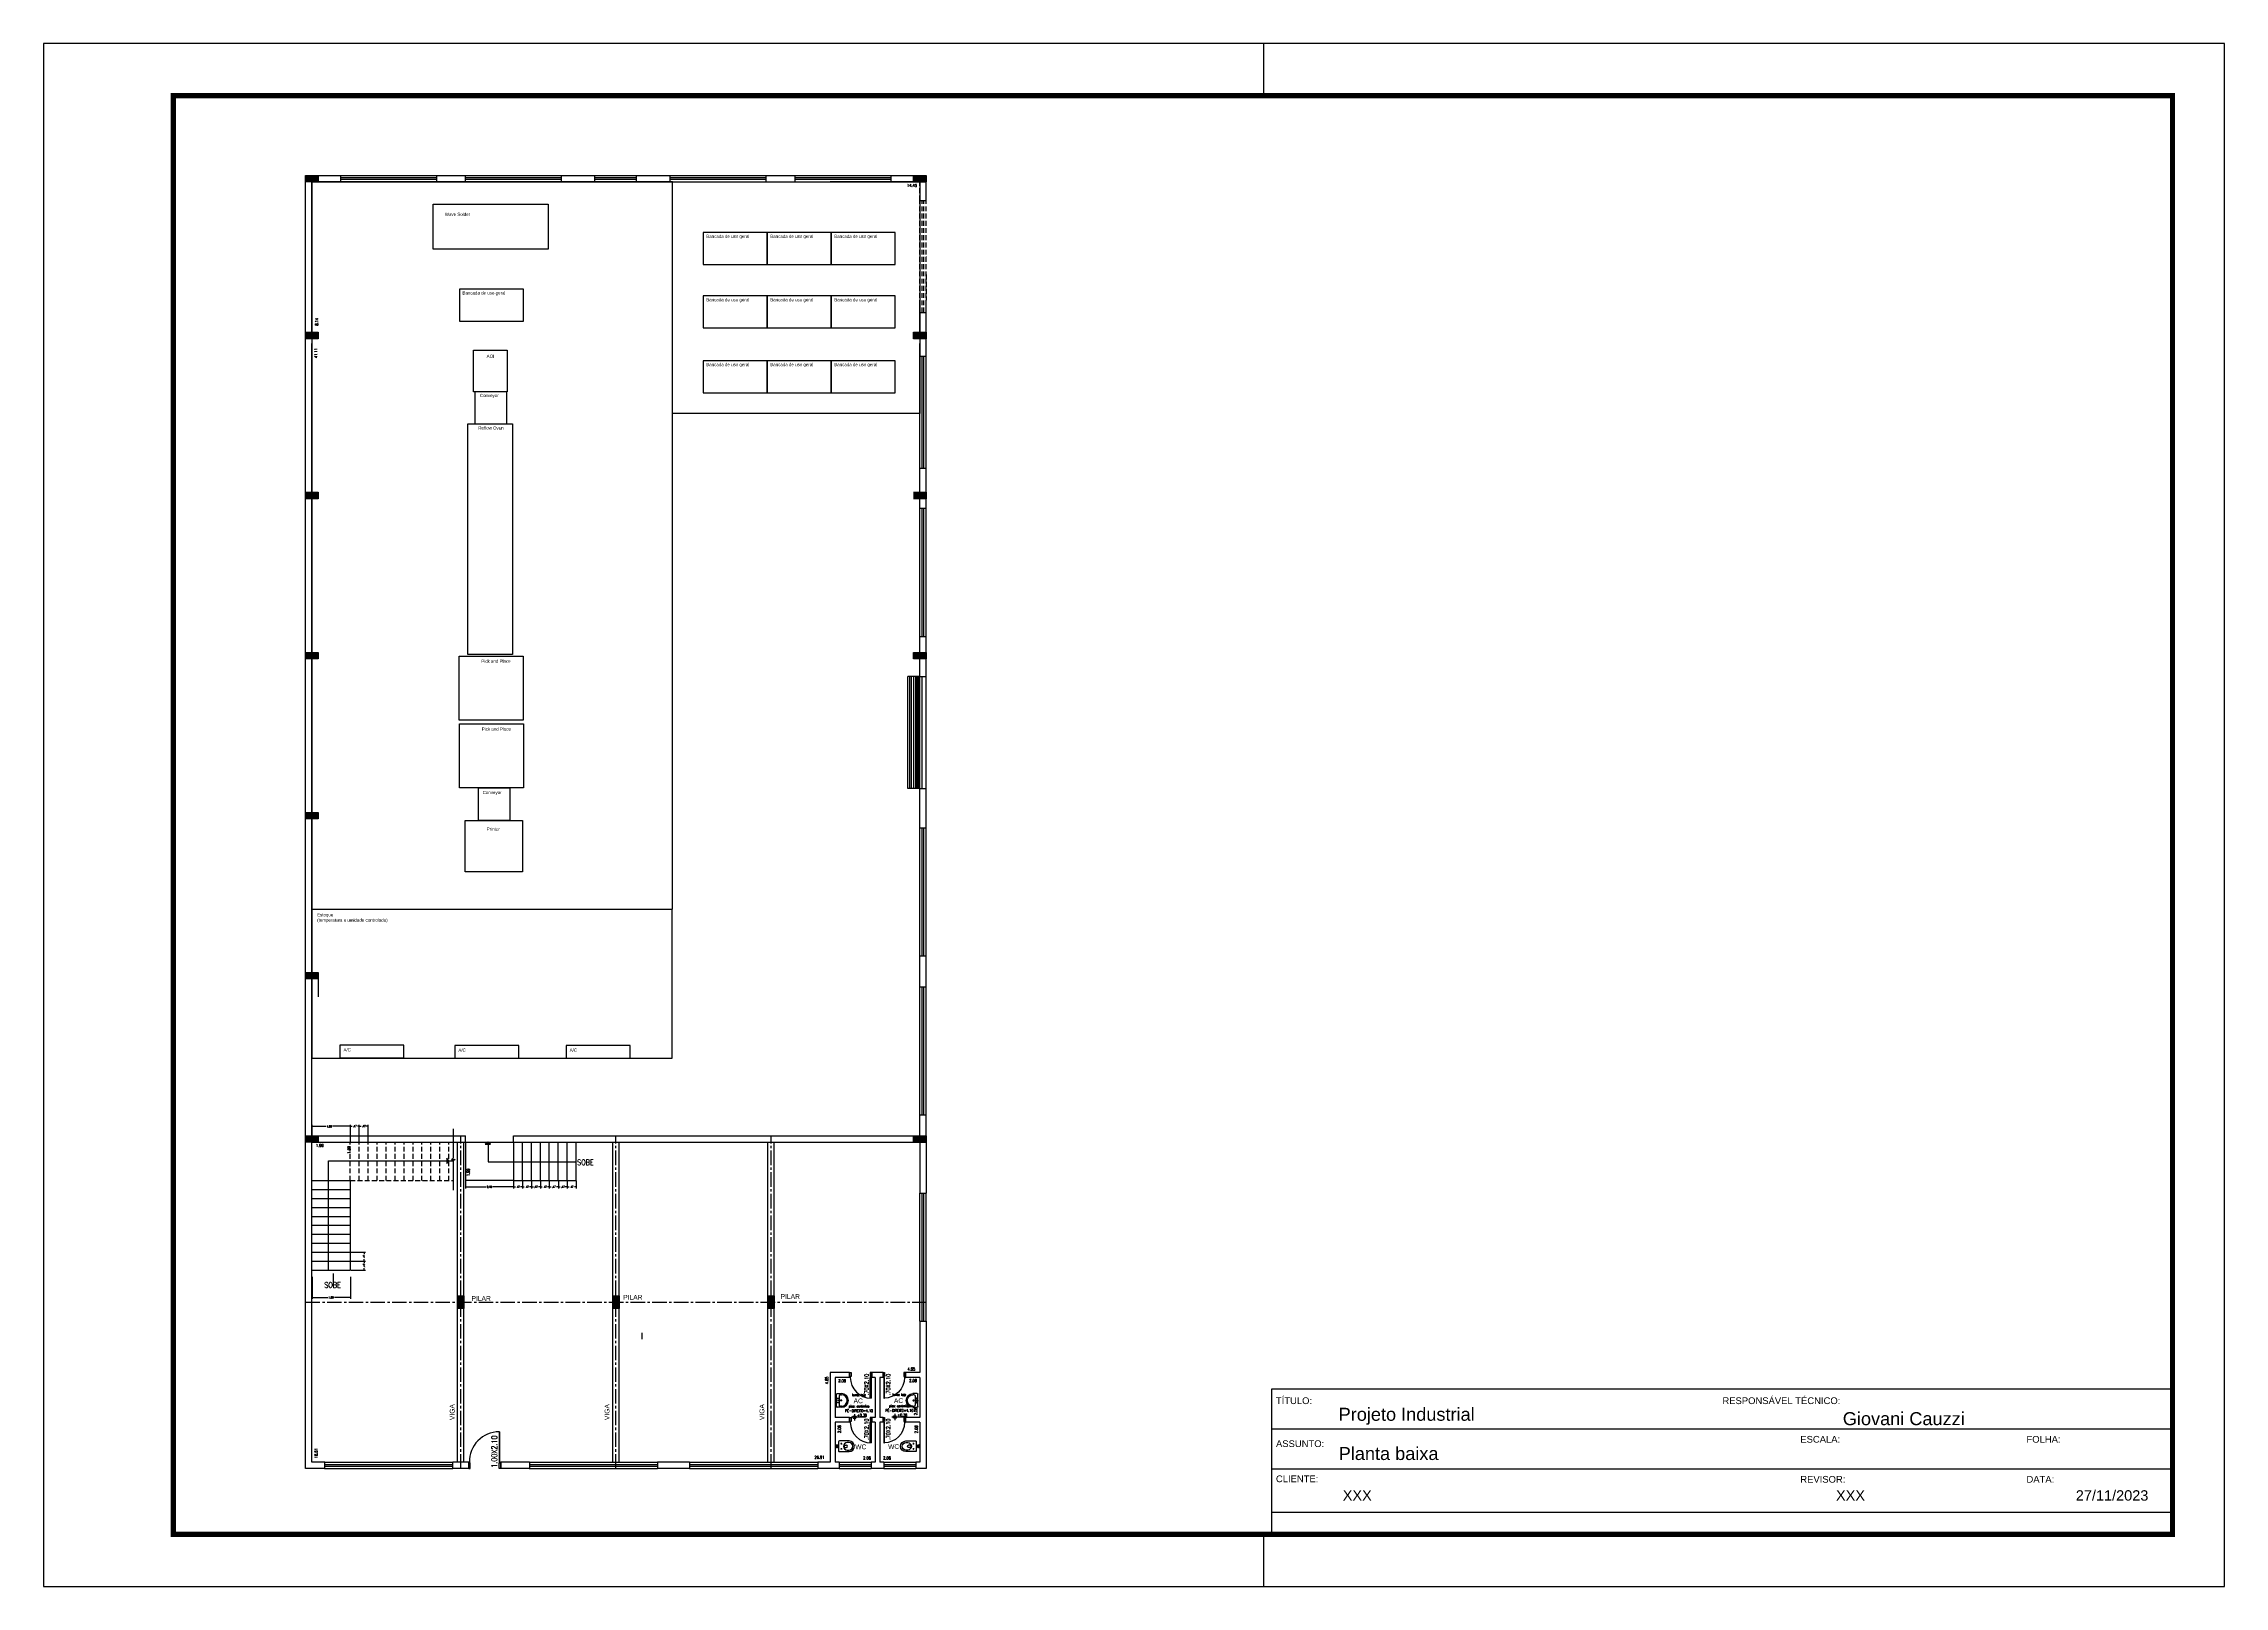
# Model space of a CAD drawing. Extents: x -4780 to 4154, y -1673 to 3208.
# Drawn here: x 852.8 to 966, y -634 to -554 of the extents above; entities that cross this region are included whole.
import ezdxf
from ezdxf.enums import TextEntityAlignment as Align

# ---------------------------------------------------------------- set-up
doc = ezdxf.new("R2010")
doc.units = 0
doc.header["$MEASUREMENT"] = 0
doc.header["$PDMODE"] = 34
doc.linetypes.add('CENTER2', pattern=[1.125, 0.75, -0.125, 0.125, -0.125])
doc.linetypes.add('HIDDEN', pattern=[0.375, 0.25, -0.125])
for name, color, linetype in [('ARQ-FOLHA', 7, 'Continuous'), ('BIBLIOT', 1, 'Continuous'), ('COTAS', 5, 'Continuous'), ('FUND-ESTACA20T', 30, 'Continuous'), ('MAQUINAS', 7, 'Continuous'), ('PENA01', 1, 'Continuous'), ('PENA02', 2, 'Continuous'), ('PENA025', 8, 'Continuous'), ('pena06', 4, 'Continuous'), ('VERMELHA', 10, 'Continuous')]:
    doc.layers.add(name, color=color, linetype=linetype)
doc.layers.add('TEXTO', color=5, linetype='Continuous', lineweight=9)
doc.styles.add('ARIAL', font='txt', dxfattribs={"height": 0.35277})
doc.styles.add('CALIXTO', font='txt')
doc.styles.add('ROMANS', font='romand.shx', dxfattribs={"width": 0.8})
doc.styles.add('STYLE1', font='romand.shx', dxfattribs={"width": 0.8})
doc.dimstyles.new('CORTE100', dxfattribs={"dimtxt": 0.1, "dimasz": 0.04, "dimexe": 0.08, "dimexo": 0.02, "dimgap": 0.05, "dimtad": 0, "dimzin": 4, "dimdsep": 46, "dimtxsty": 'ROMANS', "dimblk1": 'DOT', "dimblk2": 'DOT', "dimsah": 1, "dimcen": 0.09, "dimclrd": 30, "dimclre": 30, "dimclrt": 5, "dimadec": 0, "dimazin": 0, "dimtfac": 1, "dimtofl": 0, "dimtmove": 2, "dimatfit": 3, "dimldrblk": 'DOT', "dimfxl": 1, "dimtolj": 1, "dimtzin": 0, "dimarcsym": 0})
doc.dimstyles.new('INTERNA', dxfattribs={"dimscale": 0, "dimtxt": 0.15, "dimasz": 0.1, "dimexe": 0.1, "dimexo": 0.16, "dimgap": 0.09, "dimtad": 1, "dimzin": 4, "dimdsep": 46, "dimtxsty": 'ROMANS', "dimblk1": 'OBLIQUE', "dimblk2": 'OBLIQUE', "dimsah": 1, "dimcen": 0.09, "dimse1": 1, "dimse2": 1, "dimsd1": 1, "dimsd2": 1, "dimclrd": 4, "dimclre": 4, "dimadec": 0, "dimazin": 0, "dimtfac": 0.666667, "dimtofl": 0, "dimtmove": 2, "dimatfit": 3, "dimldrblk": 'OBLIQUE', "dimfxl": 1, "dimtolj": 1, "dimtzin": 0, "dimarcsym": 0})

# ---------------------------------------------------------------- blocks, each defined once
blk = doc.blocks.new('BACIA-5')
for p, q in [((-0.167, 0.438), (-0.167, 0.137)), ((-0.14, 0.11), (0.139, 0.11)), ((-0.117, 0.438), (-0.117, 0.38)), ((-0.058, 0.2), (-0.104, 0.2)), ((-0.081, 0.177), (-0.081, 0.223)), ((-0.045, 0.11), (-0.045, 0.092)), ((-0.045, 0.011), (-0.045, 0.029)), ((0.045, 0.011), (-0.045, 0.011)), ((-0.036, 0.292), (-0.036, 0.352)), ((-0.032, 0.078), (0.032, 0.078)), ((-0.032, 0.042), (0.032, 0.042)), ((-0.023, 0.042), (-0.023, 0.078)), ((0, 0.02), (0, 0)), ((0.022, 0.042), (0.022, 0.078)), ((0.036, 0.292), (0.036, 0.352)), ((0.045, 0.11), (0.045, 0.092)), ((0.045, 0.011), (0.045, 0.029)), ((0.104, 0.2), (0.058, 0.2)), ((0.081, 0.177), (0.081, 0.223)), ((0.117, 0.38), (0.117, 0.438)), ((0.166, 0.137), (0.166, 0.438))]:
    blk.add_line(p, q)
for centre in [(-0.081, 0.2), (0.081, 0.2)]:
    blk.add_circle(centre, 0.009)
for centre, radius, start, end in [((0, 0.438), 0.167, 0, 180), ((-0.14, 0.137), 0.027, 180, 270), ((0, 0.438), 0.117, 0, 180), ((0, 0.38), 0.117, 180, 0), ((-0.032, 0.092), 0.0135, 180, 270), ((-0.032, 0.029), 0.0135, 90, 180), ((0, 0.352), 0.036, 0, 180), ((0, 0.388), 0.102, 249.37079, 290.62921), ((0.032, 0.092), 0.0135, 270, 0), ((0.032, 0.029), 0.0135, 0, 90), ((0.139, 0.137), 0.027, 270, 0)]:
    blk.add_arc(centre, radius, start, end)
blk = doc.blocks.new('Lavatpeq')
for p, q in [((-0.193, 0), (0.193, 0)), ((0, -0.012), (0, 0.012)), ((-0.214, -0.156), (-0.214, -0.021)), ((-0.178, -0.156), (-0.178, -0.119)), ((0.143, -0.084), (-0.143, -0.084)), ((-0.041, -0.042), (-0.085, -0.042)), ((-0.063, -0.064), (-0.063, -0.02)), ((0.025, -0.14), (-0.025, -0.14)), ((0.012, -0.042), (-0.012, -0.042)), ((0, -0.054), (0, -0.03)), ((0, -0.165), (0, -0.114)), ((0.085, -0.042), (0.041, -0.042)), ((0.063, -0.064), (0.063, -0.02)), ((0.178, -0.119), (0.178, -0.156)), ((0.214, -0.021), (0.214, -0.156))]:
    blk.add_line(p, q)
for centre, radius in [((-0.063, -0.042), 0.0123), ((0, -0.14), 0.0158), ((0, -0.042), 0.007), ((0, -0.14), 0.00525), ((0.063, -0.042), 0.0123)]:
    blk.add_circle(centre, radius)
for centre, radius, start, end in [((-0.193, -0.021), 0.021, 90, 180), ((0, -0.156), 0.214, 180, 0), ((-0.143, -0.119), 0.035, 90, 180), ((0, -0.156), 0.178, 180, 0), ((0.143, -0.119), 0.035, 0, 90), ((0.193, -0.021), 0.021, 0, 90)]:
    blk.add_arc(centre, radius, start, end)
blk = doc.blocks.new('DOT')
at = {"layer": 'PENA01', "color": 0, "linetype": 'ByBlock'}
blk.add_line((-0.5, 0), (-1, 0), dxfattribs=at)
at = {"layer": 'PENA01', "color": 0, "linetype": 'ByBlock', "const_width": 0.5}
blk.add_lwpolyline([(-0.25, 0, 1), (0.25, 0, 1)], format="xyb", close=True, dxfattribs=at)
blk = doc.blocks.new('*D741')
at = {"layer": 'COTAS', "color": 30, "linetype": 'Continuous', "lineweight": -2, "transparency": 16777216}
for p, q in [((868.68, -610.93), (868.68, -610.05)), ((868.72, -610.13), (868.78, -610.13)), ((869.1, -610.13), (869.05, -610.13)), ((869.14, -610.93), (869.14, -610.05))]:
    blk.add_line(p, q, dxfattribs=at)
at = {"layer": 'DEFPOINTS', "color": 0, "linetype": 'Continuous', "transparency": 16777216}
for p in [(869.14, -610.13), (868.68, -610.95), (869.14, -610.95)]:
    blk.add_point(p, dxfattribs=at)
at = {"layer": 'COTAS', "color": 30, "linetype": 'Continuous', "lineweight": -2, "transparency": 16777216, "xscale": 0.04, "yscale": 0.04, "zscale": 0.04, "rotation": 180}
blk.add_blockref('DOT', (868.68, -610.13), dxfattribs=at)
at = {"layer": 'COTAS', "color": 30, "linetype": 'Continuous', "lineweight": -2, "transparency": 16777216, "xscale": 0.04, "yscale": 0.04, "zscale": 0.04}
blk.add_blockref('DOT', (869.14, -610.13), dxfattribs=at)
at = {"layer": 'COTAS', "color": 5, "linetype": 'Continuous', "transparency": 16777216, "insert": (868.91, -610.13), "char_height": 0.1, "attachment_point": 5, "style": 'ROMANS'}
blk.add_mtext('\\A1;.47', dxfattribs=at)
blk = doc.blocks.new('*D742')
at = {"layer": 'COTAS', "color": 30, "linetype": 'Continuous', "lineweight": -2, "transparency": 16777216}
for p, q in [((869.14, -610.93), (869.14, -610.05)), ((869.18, -610.13), (869.24, -610.13)), ((869.57, -610.13), (869.51, -610.13)), ((869.61, -610.93), (869.61, -610.05))]:
    blk.add_line(p, q, dxfattribs=at)
at = {"layer": 'DEFPOINTS', "color": 0, "linetype": 'Continuous', "transparency": 16777216}
for p in [(869.61, -610.13), (869.14, -610.95), (869.61, -610.95)]:
    blk.add_point(p, dxfattribs=at)
at = {"layer": 'COTAS', "color": 30, "linetype": 'Continuous', "lineweight": -2, "transparency": 16777216, "xscale": 0.04, "yscale": 0.04, "zscale": 0.04, "rotation": 180}
blk.add_blockref('DOT', (869.14, -610.13), dxfattribs=at)
at = {"layer": 'COTAS', "color": 30, "linetype": 'Continuous', "lineweight": -2, "transparency": 16777216, "xscale": 0.04, "yscale": 0.04, "zscale": 0.04}
blk.add_blockref('DOT', (869.61, -610.13), dxfattribs=at)
at = {"layer": 'COTAS', "color": 5, "linetype": 'Continuous', "transparency": 16777216, "insert": (869.38, -610.13), "char_height": 0.1, "attachment_point": 5, "style": 'ROMANS'}
blk.add_mtext('\\A1;.47', dxfattribs=at)
blk = doc.blocks.new('*D743')
at = {"layer": 'COTAS', "color": 30, "linetype": 'Continuous', "lineweight": -2, "transparency": 16777216}
for p, q in [((866.69, -617.95), (866.69, -619.09)), ((868.68, -617.95), (868.68, -619.09)), ((866.73, -619.01), (867.52, -619.01)), ((868.64, -619.01), (867.85, -619.01))]:
    blk.add_line(p, q, dxfattribs=at)
at = {"layer": 'DEFPOINTS', "color": 0, "linetype": 'Continuous', "transparency": 16777216}
for p in [(866.69, -617.93), (868.68, -617.93), (868.68, -619.01)]:
    blk.add_point(p, dxfattribs=at)
at = {"layer": 'COTAS', "color": 30, "linetype": 'Continuous', "lineweight": -2, "transparency": 16777216, "xscale": 0.04, "yscale": 0.04, "zscale": 0.04, "rotation": 180}
blk.add_blockref('DOT', (866.69, -619.01), dxfattribs=at)
at = {"layer": 'COTAS', "color": 30, "linetype": 'Continuous', "lineweight": -2, "transparency": 16777216, "xscale": 0.04, "yscale": 0.04, "zscale": 0.04}
blk.add_blockref('DOT', (868.68, -619.01), dxfattribs=at)
at = {"layer": 'COTAS', "color": 5, "linetype": 'Continuous', "transparency": 16777216, "insert": (867.68, -619.01), "char_height": 0.1, "attachment_point": 5, "style": 'ROMANS'}
blk.add_mtext('\\A1;1.99', dxfattribs=at)
blk = doc.blocks.new('P6015')
for points in [[(0.025, 0.153), (0.025, 0.803), (0.05, 0.803), (0.05, 0.153)], [(0.05, 0.003), (0.05, 0.128), (0.025, 0.128), (0.025, 0.153), (0, 0.153), (0, 0.003)], [(0.65, 0.003), (0.65, 0.128), (0.675, 0.128), (0.675, 0.153), (0.7, 0.153), (0.7, 0.003)]]:
    blk.add_lwpolyline(points, close=True)
blk.add_arc((0.025, 0.153), 0.65, 0, 90)
blk = doc.blocks.new('*D711')
at = {"layer": 'DEFPOINTS', "color": 0, "linetype": 'Continuous', "transparency": 16777216}
for p in [(866.69, -627.56), (893.59, -627.31), (893.59, -627.56)]:
    blk.add_point(p, dxfattribs=at)
at = {"layer": 'COTAS', "color": 0, "linetype": 'Continuous', "transparency": 16777216, "insert": (893.03, -627.31), "char_height": 0.15, "attachment_point": 5, "style": 'ROMANS'}
blk.add_mtext('\\A1;26.91', dxfattribs=at)
blk = doc.blocks.new('_OBLIQUE')
at = {"color": 0, "linetype": 'ByBlock'}
blk.add_line((-0.5, -0.5), (0.5, 0.5), dxfattribs=at)
blk = doc.blocks.new('*D712')
at = {"layer": 'DEFPOINTS', "color": 0, "linetype": 'Continuous', "transparency": 16777216}
for p in [(893.59, -622.91), (893.41, -627.56), (893.59, -627.56)]:
    blk.add_point(p, dxfattribs=at)
at = {"layer": 'COTAS', "color": 0, "linetype": 'Continuous', "transparency": 16777216, "insert": (893.41, -623.32), "char_height": 0.15, "attachment_point": 5, "rotation": 90, "style": 'ROMANS'}
blk.add_mtext('\\A1;4.65', dxfattribs=at)
blk = doc.blocks.new('*D713')
at = {"layer": 'DEFPOINTS', "color": 0, "linetype": 'Continuous', "transparency": 16777216}
for p in [(893.59, -622.91), (898.24, -622.73), (898.24, -622.91)]:
    blk.add_point(p, dxfattribs=at)
at = {"layer": 'COTAS', "color": 0, "linetype": 'Continuous', "transparency": 16777216, "insert": (897.8, -622.73), "char_height": 0.15, "attachment_point": 5, "style": 'ROMANS'}
blk.add_mtext('\\A1;4.65', dxfattribs=at)
blk = doc.blocks.new('*D714')
at = {"layer": 'DEFPOINTS', "color": 0, "linetype": 'Continuous', "transparency": 16777216}
for p in [(893.84, -623.16), (893.84, -623.34), (895.92, -623.16)]:
    blk.add_point(p, dxfattribs=at)
at = {"layer": 'COTAS', "color": 0, "linetype": 'Continuous', "transparency": 16777216, "insert": (894.21, -623.34), "char_height": 0.15, "attachment_point": 5, "style": 'ROMANS'}
blk.add_mtext('\\A1;2.08', dxfattribs=at)
blk = doc.blocks.new('*D715')
at = {"layer": 'DEFPOINTS', "color": 0, "linetype": 'Continuous', "transparency": 16777216}
for p in [(896.17, -623.16), (898.24, -623.16), (898.24, -623.33)]:
    blk.add_point(p, dxfattribs=at)
at = {"layer": 'COTAS', "color": 0, "linetype": 'Continuous', "transparency": 16777216, "insert": (897.89, -623.33), "char_height": 0.15, "attachment_point": 5, "style": 'ROMANS'}
blk.add_mtext('\\A1;2.08', dxfattribs=at)
blk = doc.blocks.new('*D716')
at = {"layer": 'DEFPOINTS', "color": 0, "linetype": 'Continuous', "transparency": 16777216}
for p in [(898.24, -623.16), (898.03, -625.24), (898.24, -625.24)]:
    blk.add_point(p, dxfattribs=at)
at = {"layer": 'COTAS', "color": 0, "linetype": 'Continuous', "transparency": 16777216, "insert": (898.03, -624.93), "char_height": 0.15, "attachment_point": 5, "rotation": 90, "style": 'ROMANS'}
blk.add_mtext('\\A1;2.08', dxfattribs=at)
blk = doc.blocks.new('*D717')
at = {"layer": 'DEFPOINTS', "color": 0, "linetype": 'Continuous', "transparency": 16777216}
for p in [(898.06, -625.48), (898.28, -625.48), (898.28, -627.56)]:
    blk.add_point(p, dxfattribs=at)
at = {"layer": 'COTAS', "color": 0, "linetype": 'Continuous', "transparency": 16777216, "insert": (898.06, -625.86), "char_height": 0.15, "attachment_point": 5, "rotation": 90, "style": 'ROMANS'}
blk.add_mtext('\\A1;2.08', dxfattribs=at)
blk = doc.blocks.new('*D718')
at = {"layer": 'DEFPOINTS', "color": 0, "linetype": 'Continuous', "transparency": 16777216}
for p in [(893.84, -625.48), (893.84, -627.56), (894.07, -627.56)]:
    blk.add_point(p, dxfattribs=at)
at = {"layer": 'COTAS', "color": 0, "linetype": 'Continuous', "transparency": 16777216, "insert": (894.07, -625.85), "char_height": 0.15, "attachment_point": 5, "rotation": 90, "style": 'ROMANS'}
blk.add_mtext('\\A1;2.08', dxfattribs=at)
blk = doc.blocks.new('*D719')
at = {"layer": 'DEFPOINTS', "color": 0, "linetype": 'Continuous', "transparency": 16777216}
for p in [(893.84, -627.56), (895.92, -627.35), (895.92, -627.56)]:
    blk.add_point(p, dxfattribs=at)
at = {"layer": 'COTAS', "color": 0, "linetype": 'Continuous', "transparency": 16777216, "insert": (895.5, -627.35), "char_height": 0.15, "attachment_point": 5, "style": 'ROMANS'}
blk.add_mtext('\\A1;2.08', dxfattribs=at)
blk = doc.blocks.new('*D720')
at = {"layer": 'DEFPOINTS', "color": 0, "linetype": 'Continuous', "transparency": 16777216}
for p in [(896.17, -627.35), (896.17, -627.56), (898.24, -627.56)]:
    blk.add_point(p, dxfattribs=at)
at = {"layer": 'COTAS', "color": 0, "linetype": 'Continuous', "transparency": 16777216, "insert": (896.54, -627.35), "char_height": 0.15, "attachment_point": 5, "style": 'ROMANS'}
blk.add_mtext('\\A1;2.08', dxfattribs=at)
blk = doc.blocks.new('*D721')
at = {"layer": 'DEFPOINTS', "color": 0, "linetype": 'Continuous', "transparency": 16777216}
for p in [(866.69, -610.95), (866.69, -627.56), (866.9, -627.56)]:
    blk.add_point(p, dxfattribs=at)
at = {"layer": 'COTAS', "color": 0, "linetype": 'Continuous', "transparency": 16777216, "insert": (866.9, -627.1), "char_height": 0.15, "attachment_point": 5, "rotation": 90, "style": 'ROMANS'}
blk.add_mtext('\\A1;16.61', dxfattribs=at)
blk = doc.blocks.new('*D723')
at = {"layer": 'COTAS', "color": 30, "linetype": 'Continuous', "lineweight": -2, "transparency": 16777216}
for p, q in [((866.69, -610.93), (866.69, -610.05)), ((866.73, -610.13), (867.43, -610.13)), ((868.64, -610.13), (867.76, -610.13)), ((868.68, -610.93), (868.68, -610.05))]:
    blk.add_line(p, q, dxfattribs=at)
at = {"layer": 'DEFPOINTS', "color": 0, "linetype": 'Continuous', "transparency": 16777216}
for p in [(866.69, -610.13), (866.69, -610.95), (868.68, -610.95)]:
    blk.add_point(p, dxfattribs=at)
at = {"layer": 'COTAS', "color": 30, "linetype": 'Continuous', "lineweight": -2, "transparency": 16777216, "xscale": 0.04, "yscale": 0.04, "zscale": 0.04, "rotation": 180}
blk.add_blockref('DOT', (866.69, -610.13), dxfattribs=at)
at = {"layer": 'COTAS', "color": 30, "linetype": 'Continuous', "lineweight": -2, "transparency": 16777216, "xscale": 0.04, "yscale": 0.04, "zscale": 0.04}
blk.add_blockref('DOT', (868.68, -610.13), dxfattribs=at)
at = {"layer": 'COTAS', "color": 5, "linetype": 'Continuous', "transparency": 16777216, "insert": (867.59, -610.14), "char_height": 0.1, "attachment_point": 5, "style": 'ROMANS'}
blk.add_mtext('\\A1;1.99', dxfattribs=at)
blk = doc.blocks.new('*D724')
at = {"layer": 'DEFPOINTS', "color": 0, "linetype": 'Continuous', "transparency": 16777216}
for p in [(866.69, -569.51), (866.89, -569.51), (866.69, -610.62)]:
    blk.add_point(p, dxfattribs=at)
at = {"layer": 'COTAS', "color": 0, "linetype": 'Continuous', "transparency": 16777216, "insert": (866.89, -570.01), "char_height": 0.15, "attachment_point": 5, "rotation": 90, "style": 'ROMANS'}
blk.add_mtext('\\A1;41.11', dxfattribs=at)
blk = doc.blocks.new('*D726')
at = {"layer": 'DEFPOINTS', "color": 0, "linetype": 'Continuous', "transparency": 16777216}
for p in [(883.79, -561.12), (898.24, -561.12), (898.24, -561.31)]:
    blk.add_point(p, dxfattribs=at)
at = {"layer": 'COTAS', "color": 0, "linetype": 'Continuous', "transparency": 16777216, "insert": (897.84, -561.31), "char_height": 0.15, "attachment_point": 5, "style": 'ROMANS'}
blk.add_mtext('\\A1;14.45', dxfattribs=at)
blk = doc.blocks.new('*D727')
at = {"layer": 'DEFPOINTS', "color": 0, "linetype": 'Continuous', "transparency": 16777216}
for p in [(866.69, -561.12), (866.93, -561.12), (866.69, -569.26)]:
    blk.add_point(p, dxfattribs=at)
at = {"layer": 'COTAS', "color": 0, "linetype": 'Continuous', "transparency": 16777216, "insert": (866.93, -568.39), "char_height": 0.15, "attachment_point": 5, "rotation": 90, "style": 'ROMANS'}
blk.add_mtext('\\A1;8.14', dxfattribs=at)
blk = doc.blocks.new('*D728')
at = {"layer": 'COTAS', "color": 30, "linetype": 'Continuous', "lineweight": -2, "transparency": 16777216}
for p, q in [((868.7, -617.13), (869.47, -617.13)), ((868.7, -617.6), (869.47, -617.6)), ((869.39, -617.17), (869.39, -617.23)), ((869.39, -617.56), (869.39, -617.5))]:
    blk.add_line(p, q, dxfattribs=at)
at = {"layer": 'DEFPOINTS', "color": 0, "linetype": 'Continuous', "transparency": 16777216}
for p in [(868.68, -617.13), (868.68, -617.6), (869.39, -617.13)]:
    blk.add_point(p, dxfattribs=at)
at = {"layer": 'COTAS', "color": 30, "linetype": 'Continuous', "lineweight": -2, "transparency": 16777216, "xscale": 0.04, "yscale": 0.04, "zscale": 0.04}
for p, rotation in [((869.39, -617.13), 90), ((869.39, -617.6), 270)]:
    blk.add_blockref('DOT', p, dxfattribs=dict(at, rotation=rotation))
at = {"layer": 'COTAS', "color": 5, "linetype": 'Continuous', "transparency": 16777216, "insert": (869.39, -617.36), "char_height": 0.1, "attachment_point": 5, "rotation": 90, "style": 'ROMANS'}
blk.add_mtext('\\A1;.47', dxfattribs=at)
blk = doc.blocks.new('*D729')
at = {"layer": 'COTAS', "color": 30, "linetype": 'Continuous', "lineweight": -2, "transparency": 16777216}
for p, q in [((868.7, -616.67), (869.47, -616.67)), ((869.39, -616.71), (869.39, -616.76)), ((868.7, -617.13), (869.47, -617.13)), ((869.39, -617.09), (869.39, -617.03))]:
    blk.add_line(p, q, dxfattribs=at)
at = {"layer": 'DEFPOINTS', "color": 0, "linetype": 'Continuous', "transparency": 16777216}
for p in [(868.68, -616.67), (869.39, -616.67), (868.68, -617.13)]:
    blk.add_point(p, dxfattribs=at)
at = {"layer": 'COTAS', "color": 30, "linetype": 'Continuous', "lineweight": -2, "transparency": 16777216, "xscale": 0.04, "yscale": 0.04, "zscale": 0.04}
for p, rotation in [((869.39, -616.67), 90), ((869.39, -617.13), 270)]:
    blk.add_blockref('DOT', p, dxfattribs=dict(at, rotation=rotation))
at = {"layer": 'COTAS', "color": 5, "linetype": 'Continuous', "transparency": 16777216, "insert": (869.39, -616.9), "char_height": 0.1, "attachment_point": 5, "rotation": 90, "style": 'ROMANS'}
blk.add_mtext('\\A1;.47', dxfattribs=at)
blk = doc.blocks.new('*D730')
at = {"layer": 'DEFPOINTS', "color": 0, "linetype": 'Continuous', "transparency": 16777216}
for p in [(869.21, -610.35), (868.78, -612.34), (869.21, -612.34)]:
    blk.add_point(p, dxfattribs=at)
at = {"layer": 'COTAS', "color": 0, "linetype": 'Continuous', "transparency": 16777216, "insert": (868.61, -611.35), "char_height": 0.15, "attachment_point": 5, "rotation": 90, "style": 'ROMANS'}
blk.add_mtext('\\A1;1.99', dxfattribs=at)
blk = doc.blocks.new('*D731')
at = {"layer": 'DEFPOINTS', "color": 0, "linetype": 'Continuous', "transparency": 16777216}
for p in [(866.69, -610.95), (868.68, -610.95), (868.68, -611.15)]:
    blk.add_point(p, dxfattribs=at)
at = {"layer": 'COTAS', "color": 0, "linetype": 'Continuous', "transparency": 16777216, "insert": (867.09, -611.13), "char_height": 0.15, "attachment_point": 5, "style": 'ROMANS'}
blk.add_mtext('\\A1;1.99', dxfattribs=at)
blk = doc.blocks.new('*D732')
at = {"layer": 'DEFPOINTS', "color": 0, "linetype": 'Continuous', "transparency": 16777216}
for p in [(874.66, -610.95), (874.66, -612.94), (874.91, -612.94)]:
    blk.add_point(p, dxfattribs=at)
at = {"layer": 'COTAS', "color": 0, "linetype": 'Continuous', "transparency": 16777216, "insert": (874.8, -612.52), "char_height": 0.15, "attachment_point": 5, "rotation": 90, "style": 'ROMANS'}
blk.add_mtext('\\A1;1.99', dxfattribs=at)
blk = doc.blocks.new('*D733')
at = {"layer": 'COTAS', "color": 30, "linetype": 'Continuous', "lineweight": -2, "transparency": 16777216}
for p, q in [((874.66, -612.96), (874.66, -613.36)), ((874.7, -613.28), (875.73, -613.28)), ((877.11, -613.28), (876.08, -613.28)), ((877.15, -612.96), (877.15, -613.36))]:
    blk.add_line(p, q, dxfattribs=at)
at = {"layer": 'DEFPOINTS', "color": 0, "linetype": 'Continuous', "transparency": 16777216}
for p in [(874.66, -612.94), (877.15, -612.94), (877.15, -613.28)]:
    blk.add_point(p, dxfattribs=at)
at = {"layer": 'COTAS', "color": 30, "linetype": 'Continuous', "lineweight": -2, "transparency": 16777216, "xscale": 0.04, "yscale": 0.04, "zscale": 0.04, "rotation": 180}
blk.add_blockref('DOT', (874.66, -613.28), dxfattribs=at)
at = {"layer": 'COTAS', "color": 30, "linetype": 'Continuous', "lineweight": -2, "transparency": 16777216, "xscale": 0.04, "yscale": 0.04, "zscale": 0.04}
blk.add_blockref('DOT', (877.15, -613.28), dxfattribs=at)
at = {"layer": 'COTAS', "color": 5, "linetype": 'Continuous', "transparency": 16777216, "insert": (875.9, -613.28), "char_height": 0.1, "attachment_point": 5, "style": 'ROMANS'}
blk.add_mtext('\\A1;2.49', dxfattribs=at)
blk = doc.blocks.new('*D734')
at = {"layer": 'COTAS', "color": 30, "linetype": 'Continuous', "lineweight": -2, "transparency": 16777216}
for p, q in [((877.15, -612.96), (877.15, -613.36)), ((877.19, -613.28), (877.25, -613.28)), ((877.57, -613.28), (877.52, -613.28)), ((877.61, -612.96), (877.61, -613.36))]:
    blk.add_line(p, q, dxfattribs=at)
at = {"layer": 'DEFPOINTS', "color": 0, "linetype": 'Continuous', "transparency": 16777216}
for p in [(877.15, -612.94), (877.61, -612.94), (877.61, -613.28)]:
    blk.add_point(p, dxfattribs=at)
at = {"layer": 'COTAS', "color": 30, "linetype": 'Continuous', "lineweight": -2, "transparency": 16777216, "xscale": 0.04, "yscale": 0.04, "zscale": 0.04, "rotation": 180}
blk.add_blockref('DOT', (877.15, -613.28), dxfattribs=at)
at = {"layer": 'COTAS', "color": 30, "linetype": 'Continuous', "lineweight": -2, "transparency": 16777216, "xscale": 0.04, "yscale": 0.04, "zscale": 0.04}
blk.add_blockref('DOT', (877.61, -613.28), dxfattribs=at)
at = {"layer": 'COTAS', "color": 5, "linetype": 'Continuous', "transparency": 16777216, "insert": (877.38, -613.28), "char_height": 0.1, "attachment_point": 5, "style": 'ROMANS'}
blk.add_mtext('\\A1;.47', dxfattribs=at)
blk = doc.blocks.new('*D735')
at = {"layer": 'COTAS', "color": 30, "linetype": 'Continuous', "lineweight": -2, "transparency": 16777216}
for p, q in [((877.61, -612.96), (877.61, -613.36)), ((877.65, -613.28), (877.71, -613.28)), ((878.04, -613.28), (877.98, -613.28)), ((878.08, -612.96), (878.08, -613.36))]:
    blk.add_line(p, q, dxfattribs=at)
at = {"layer": 'DEFPOINTS', "color": 0, "linetype": 'Continuous', "transparency": 16777216}
for p in [(877.61, -612.94), (878.08, -612.94), (878.08, -613.28)]:
    blk.add_point(p, dxfattribs=at)
at = {"layer": 'COTAS', "color": 30, "linetype": 'Continuous', "lineweight": -2, "transparency": 16777216, "xscale": 0.04, "yscale": 0.04, "zscale": 0.04, "rotation": 180}
blk.add_blockref('DOT', (877.61, -613.28), dxfattribs=at)
at = {"layer": 'COTAS', "color": 30, "linetype": 'Continuous', "lineweight": -2, "transparency": 16777216, "xscale": 0.04, "yscale": 0.04, "zscale": 0.04}
blk.add_blockref('DOT', (878.08, -613.28), dxfattribs=at)
at = {"layer": 'COTAS', "color": 5, "linetype": 'Continuous', "transparency": 16777216, "insert": (877.85, -613.28), "char_height": 0.1, "attachment_point": 5, "style": 'ROMANS'}
blk.add_mtext('\\A1;.47', dxfattribs=at)
blk = doc.blocks.new('*D736')
at = {"layer": 'COTAS', "color": 30, "linetype": 'Continuous', "lineweight": -2, "transparency": 16777216}
for p, q in [((878.08, -612.96), (878.08, -613.36)), ((878.12, -613.28), (878.18, -613.28)), ((878.51, -613.28), (878.45, -613.28)), ((878.55, -612.96), (878.55, -613.36))]:
    blk.add_line(p, q, dxfattribs=at)
at = {"layer": 'DEFPOINTS', "color": 0, "linetype": 'Continuous', "transparency": 16777216}
for p in [(878.08, -612.94), (878.55, -612.94), (878.55, -613.28)]:
    blk.add_point(p, dxfattribs=at)
at = {"layer": 'COTAS', "color": 30, "linetype": 'Continuous', "lineweight": -2, "transparency": 16777216, "xscale": 0.04, "yscale": 0.04, "zscale": 0.04, "rotation": 180}
blk.add_blockref('DOT', (878.08, -613.28), dxfattribs=at)
at = {"layer": 'COTAS', "color": 30, "linetype": 'Continuous', "lineweight": -2, "transparency": 16777216, "xscale": 0.04, "yscale": 0.04, "zscale": 0.04}
blk.add_blockref('DOT', (878.55, -613.28), dxfattribs=at)
at = {"layer": 'COTAS', "color": 5, "linetype": 'Continuous', "transparency": 16777216, "insert": (878.31, -613.28), "char_height": 0.1, "attachment_point": 5, "style": 'ROMANS'}
blk.add_mtext('\\A1;.47', dxfattribs=at)
blk = doc.blocks.new('*D737')
at = {"layer": 'COTAS', "color": 30, "linetype": 'Continuous', "lineweight": -2, "transparency": 16777216}
for p, q in [((878.55, -612.96), (878.55, -613.36)), ((878.59, -613.28), (878.64, -613.28)), ((878.97, -613.28), (878.91, -613.28)), ((879.01, -612.96), (879.01, -613.36))]:
    blk.add_line(p, q, dxfattribs=at)
at = {"layer": 'DEFPOINTS', "color": 0, "linetype": 'Continuous', "transparency": 16777216}
for p in [(878.55, -612.94), (879.01, -612.94), (879.01, -613.28)]:
    blk.add_point(p, dxfattribs=at)
at = {"layer": 'COTAS', "color": 30, "linetype": 'Continuous', "lineweight": -2, "transparency": 16777216, "xscale": 0.04, "yscale": 0.04, "zscale": 0.04, "rotation": 180}
blk.add_blockref('DOT', (878.55, -613.28), dxfattribs=at)
at = {"layer": 'COTAS', "color": 30, "linetype": 'Continuous', "lineweight": -2, "transparency": 16777216, "xscale": 0.04, "yscale": 0.04, "zscale": 0.04}
blk.add_blockref('DOT', (879.01, -613.28), dxfattribs=at)
at = {"layer": 'COTAS', "color": 5, "linetype": 'Continuous', "transparency": 16777216, "insert": (878.78, -613.28), "char_height": 0.1, "attachment_point": 5, "style": 'ROMANS'}
blk.add_mtext('\\A1;.47', dxfattribs=at)
blk = doc.blocks.new('*D738')
at = {"layer": 'COTAS', "color": 30, "linetype": 'Continuous', "lineweight": -2, "transparency": 16777216}
for p, q in [((879.01, -612.96), (879.01, -613.36)), ((879.05, -613.28), (879.11, -613.28)), ((879.44, -613.28), (879.38, -613.28)), ((879.48, -613), (879.48, -613.36))]:
    blk.add_line(p, q, dxfattribs=at)
at = {"layer": 'DEFPOINTS', "color": 0, "linetype": 'Continuous', "transparency": 16777216}
for p in [(879.01, -612.94), (879.48, -612.98), (879.48, -613.28)]:
    blk.add_point(p, dxfattribs=at)
at = {"layer": 'COTAS', "color": 30, "linetype": 'Continuous', "lineweight": -2, "transparency": 16777216, "xscale": 0.04, "yscale": 0.04, "zscale": 0.04, "rotation": 180}
blk.add_blockref('DOT', (879.01, -613.28), dxfattribs=at)
at = {"layer": 'COTAS', "color": 30, "linetype": 'Continuous', "lineweight": -2, "transparency": 16777216, "xscale": 0.04, "yscale": 0.04, "zscale": 0.04}
blk.add_blockref('DOT', (879.48, -613.28), dxfattribs=at)
at = {"layer": 'COTAS', "color": 5, "linetype": 'Continuous', "transparency": 16777216, "insert": (879.24, -613.28), "char_height": 0.1, "attachment_point": 5, "style": 'ROMANS'}
blk.add_mtext('\\A1;.47', dxfattribs=at)
blk = doc.blocks.new('*D739')
at = {"layer": 'COTAS', "color": 30, "linetype": 'Continuous', "lineweight": -2, "transparency": 16777216}
for p, q in [((879.48, -613), (879.48, -613.36)), ((879.52, -613.28), (879.57, -613.28)), ((879.9, -613.28), (879.84, -613.28)), ((879.94, -612.96), (879.94, -613.36))]:
    blk.add_line(p, q, dxfattribs=at)
at = {"layer": 'DEFPOINTS', "color": 0, "linetype": 'Continuous', "transparency": 16777216}
for p in [(879.48, -612.98), (879.94, -612.94), (879.94, -613.28)]:
    blk.add_point(p, dxfattribs=at)
at = {"layer": 'COTAS', "color": 30, "linetype": 'Continuous', "lineweight": -2, "transparency": 16777216, "xscale": 0.04, "yscale": 0.04, "zscale": 0.04, "rotation": 180}
blk.add_blockref('DOT', (879.48, -613.28), dxfattribs=at)
at = {"layer": 'COTAS', "color": 30, "linetype": 'Continuous', "lineweight": -2, "transparency": 16777216, "xscale": 0.04, "yscale": 0.04, "zscale": 0.04}
blk.add_blockref('DOT', (879.94, -613.28), dxfattribs=at)
at = {"layer": 'COTAS', "color": 5, "linetype": 'Continuous', "transparency": 16777216, "insert": (879.71, -613.28), "char_height": 0.1, "attachment_point": 5, "style": 'ROMANS'}
blk.add_mtext('\\A1;.47', dxfattribs=at)
blk = doc.blocks.new('*D740')
at = {"layer": 'COTAS', "color": 30, "linetype": 'Continuous', "lineweight": -2, "transparency": 16777216}
for p, q in [((879.94, -612.96), (879.94, -613.36)), ((879.98, -613.28), (880.04, -613.28)), ((880.37, -613.28), (880.31, -613.28)), ((880.41, -612.96), (880.41, -613.36))]:
    blk.add_line(p, q, dxfattribs=at)
at = {"layer": 'DEFPOINTS', "color": 0, "linetype": 'Continuous', "transparency": 16777216}
for p in [(879.94, -612.94), (880.41, -612.94), (880.41, -613.28)]:
    blk.add_point(p, dxfattribs=at)
at = {"layer": 'COTAS', "color": 30, "linetype": 'Continuous', "lineweight": -2, "transparency": 16777216, "xscale": 0.04, "yscale": 0.04, "zscale": 0.04, "rotation": 180}
blk.add_blockref('DOT', (879.94, -613.28), dxfattribs=at)
at = {"layer": 'COTAS', "color": 30, "linetype": 'Continuous', "lineweight": -2, "transparency": 16777216, "xscale": 0.04, "yscale": 0.04, "zscale": 0.04}
blk.add_blockref('DOT', (880.41, -613.28), dxfattribs=at)
at = {"layer": 'COTAS', "color": 5, "linetype": 'Continuous', "transparency": 16777216, "insert": (880.17, -613.28), "char_height": 0.1, "attachment_point": 5, "style": 'ROMANS'}
blk.add_mtext('\\A1;.47', dxfattribs=at)
blk = doc.blocks.new('FOLHA A3')
at = {"layer": 'ARQ-FOLHA'}
for p, q in [((420, 0), (0, 0)), ((0, 0), (0, -297)), ((235, -10), (235, 0)), ((420, -297), (420, 0)), ((235, -297), (235, -287)), ((0, -297), (420, -297))]:
    blk.add_line(p, q, dxfattribs=at)
at = {"layer": 'ARQ-FOLHA', "const_width": 1}
blk.add_lwpolyline([(410, -10), (25, -10), (25, -287), (410, -287), (410, -10)], dxfattribs=at)

msp = doc.modelspace()

# ---------------------------------------------------------------- hatches: boundary and pattern name
at = {"layer": 'COTAS', "linetype": 'Continuous'}
h = msp.add_hatch(color=256, dxfattribs=at)
h.paths.add_polyline_path([(875.685, -611.054), (875.828, -611.054), (875.828, -610.951)])
h.paths.add_polyline_path([(875.828, -610.951), (875.828, -611.054), (875.958, -611.054)])
h = msp.add_hatch(color=256, dxfattribs=at)
h.paths.add_polyline_path([(873.692, -611.785), (873.692, -611.927), (873.795, -611.927)])
h.paths.add_polyline_path([(873.795, -611.927), (873.692, -611.927), (873.692, -612.057)])
h = msp.add_hatch(color=256, dxfattribs=at)
h.paths.add_polyline_path([(874.409, -618.924), (874.243, -618.924), (874.243, -619.256), (874.409, -619.256)])
h.paths.add_polyline_path([(874.575, -618.924), (874.409, -618.924), (874.409, -619.256), (874.575, -619.256)])
h.paths.add_polyline_path([(874.575, -619.256), (874.409, -619.256), (874.409, -619.588), (874.575, -619.588)])
h.paths.add_polyline_path([(874.409, -619.256), (874.243, -619.256), (874.243, -619.588), (874.409, -619.588)])
h = msp.add_hatch(color=256, dxfattribs=at)
h.paths.add_polyline_path([(882.465, -618.924), (882.299, -618.924), (882.299, -619.256), (882.465, -619.256)])
h.paths.add_polyline_path([(882.631, -618.924), (882.465, -618.924), (882.465, -619.256), (882.631, -619.256)])
h.paths.add_polyline_path([(882.631, -619.256), (882.465, -619.256), (882.465, -619.588), (882.631, -619.588)])
h.paths.add_polyline_path([(882.465, -619.256), (882.299, -619.256), (882.299, -619.588), (882.465, -619.588)])
h = msp.add_hatch(color=256, dxfattribs=at)
h.paths.add_polyline_path([(890.521, -618.924), (890.355, -618.924), (890.355, -619.256), (890.521, -619.256)])
h.paths.add_polyline_path([(890.687, -618.924), (890.521, -618.924), (890.521, -619.256), (890.687, -619.256)])
h.paths.add_polyline_path([(890.687, -619.256), (890.521, -619.256), (890.521, -619.588), (890.687, -619.588)])
h.paths.add_polyline_path([(890.521, -619.256), (890.355, -619.256), (890.355, -619.588), (890.521, -619.588)])
at = {"layer": 'FUND-ESTACA20T', "linetype": 'Continuous'}
h = msp.add_hatch(color=256, dxfattribs=at)
h.paths.add_polyline_path([(866.686, -560.79), (866.686, -560.956), (867.018, -560.956), (867.018, -560.79)])
h.paths.add_polyline_path([(866.686, -560.956), (866.686, -561.122), (867.018, -561.122), (867.018, -560.956)])
h.paths.add_polyline_path([(866.353, -560.956), (866.353, -561.122), (866.686, -561.122), (866.686, -560.956)])
h.paths.add_polyline_path([(866.353, -560.79), (866.353, -560.956), (866.686, -560.956), (866.686, -560.79)])
h = msp.add_hatch(color=256, dxfattribs=at)
h.paths.add_polyline_path([(898.244, -560.79), (898.244, -560.956), (898.577, -560.956), (898.577, -560.79)])
h.paths.add_polyline_path([(898.244, -560.956), (898.244, -561.122), (898.577, -561.122), (898.577, -560.956)])
h.paths.add_polyline_path([(897.912, -560.956), (897.912, -561.122), (898.244, -561.122), (898.244, -560.956)])
h.paths.add_polyline_path([(897.912, -560.79), (897.912, -560.956), (898.244, -560.956), (898.244, -560.79)])
h = msp.add_hatch(color=256, dxfattribs=at)
h.paths.add_polyline_path([(867.018, -568.929), (866.686, -568.929), (866.686, -569.095), (867.018, -569.095)])
h.paths.add_polyline_path([(867.018, -569.095), (866.686, -569.095), (866.686, -569.261), (867.018, -569.261)])
h.paths.add_polyline_path([(866.686, -569.095), (866.353, -569.095), (866.353, -569.261), (866.686, -569.261)])
h.paths.add_polyline_path([(866.686, -568.929), (866.353, -568.929), (866.353, -569.095), (866.686, -569.095)])
h = msp.add_hatch(color=256, dxfattribs=at)
h.paths.add_polyline_path([(898.244, -568.929), (898.244, -569.095), (898.577, -569.095), (898.577, -568.929)])
h.paths.add_polyline_path([(898.244, -569.095), (898.244, -569.261), (898.577, -569.261), (898.577, -569.095)])
h.paths.add_polyline_path([(897.912, -569.095), (897.912, -569.261), (898.244, -569.261), (898.244, -569.095)])
h.paths.add_polyline_path([(897.912, -568.929), (897.912, -569.095), (898.244, -569.095), (898.244, -568.929)])
h = msp.add_hatch(color=256, dxfattribs=at)
h.paths.add_polyline_path([(867.018, -577.233), (866.686, -577.233), (866.686, -577.4), (867.018, -577.4)])
h.paths.add_polyline_path([(867.018, -577.4), (866.686, -577.4), (866.686, -577.566), (867.018, -577.566)])
h.paths.add_polyline_path([(866.686, -577.4), (866.353, -577.4), (866.353, -577.566), (866.686, -577.566)])
h.paths.add_polyline_path([(866.686, -577.233), (866.353, -577.233), (866.353, -577.4), (866.686, -577.4)])
h = msp.add_hatch(color=256, dxfattribs=at)
h.paths.add_polyline_path([(898.577, -577.233), (898.244, -577.233), (898.244, -577.4), (898.577, -577.4)])
h.paths.add_polyline_path([(898.577, -577.4), (898.244, -577.4), (898.244, -577.566), (898.577, -577.566)])
h.paths.add_polyline_path([(898.244, -577.4), (897.912, -577.4), (897.912, -577.566), (898.244, -577.566)])
h.paths.add_polyline_path([(898.244, -577.233), (897.912, -577.233), (897.912, -577.4), (898.244, -577.4)])
h = msp.add_hatch(color=256, dxfattribs=at)
h.paths.add_polyline_path([(867.018, -585.538), (866.686, -585.538), (866.686, -585.704), (867.018, -585.704)])
h.paths.add_polyline_path([(867.018, -585.704), (866.686, -585.704), (866.686, -585.871), (867.018, -585.871)])
h.paths.add_polyline_path([(866.686, -585.704), (866.353, -585.704), (866.353, -585.871), (866.686, -585.871)])
h.paths.add_polyline_path([(866.686, -585.538), (866.353, -585.538), (866.353, -585.704), (866.686, -585.704)])
h = msp.add_hatch(color=256, dxfattribs=at)
h.paths.add_polyline_path([(898.244, -585.538), (898.244, -585.704), (898.577, -585.704), (898.577, -585.538)])
h.paths.add_polyline_path([(898.244, -585.704), (898.244, -585.871), (898.577, -585.871), (898.577, -585.704)])
h.paths.add_polyline_path([(897.912, -585.704), (897.912, -585.871), (898.244, -585.871), (898.244, -585.704)])
h.paths.add_polyline_path([(897.912, -585.538), (897.912, -585.704), (898.244, -585.704), (898.244, -585.538)])
h = msp.add_hatch(color=256, dxfattribs=at)
h.paths.add_polyline_path([(867.018, -593.843), (866.686, -593.843), (866.686, -594.009), (867.018, -594.009)])
h.paths.add_polyline_path([(867.018, -594.009), (866.686, -594.009), (866.686, -594.175), (867.018, -594.175)])
h.paths.add_polyline_path([(866.686, -594.009), (866.353, -594.009), (866.353, -594.175), (866.686, -594.175)])
h.paths.add_polyline_path([(866.686, -593.843), (866.353, -593.843), (866.353, -594.009), (866.686, -594.009)])
h = msp.add_hatch(color=256, dxfattribs=at)
h.paths.add_polyline_path([(867.018, -602.148), (866.686, -602.148), (866.686, -602.314), (867.018, -602.314)])
h.paths.add_polyline_path([(867.018, -602.314), (866.686, -602.314), (866.686, -602.48), (867.018, -602.48)])
h.paths.add_polyline_path([(866.686, -602.314), (866.353, -602.314), (866.353, -602.48), (866.686, -602.48)])
h.paths.add_polyline_path([(866.686, -602.148), (866.353, -602.148), (866.353, -602.314), (866.686, -602.314)])
h = msp.add_hatch(color=256, dxfattribs=at)
h.paths.add_polyline_path([(867.018, -610.619), (866.686, -610.619), (866.686, -610.785), (867.018, -610.785)])
h.paths.add_polyline_path([(867.018, -610.785), (866.686, -610.785), (866.686, -610.951), (867.018, -610.951)])
h.paths.add_polyline_path([(866.686, -610.785), (866.353, -610.785), (866.353, -610.951), (866.686, -610.951)])
h.paths.add_polyline_path([(866.686, -610.619), (866.353, -610.619), (866.353, -610.785), (866.686, -610.785)])
h = msp.add_hatch(color=256, dxfattribs=at)
h.paths.add_polyline_path([(898.244, -610.619), (898.244, -610.785), (898.577, -610.785), (898.577, -610.619)])
h.paths.add_polyline_path([(898.244, -610.785), (898.244, -610.951), (898.577, -610.951), (898.577, -610.785)])
h.paths.add_polyline_path([(897.912, -610.785), (897.912, -610.951), (898.244, -610.951), (898.244, -610.785)])
h.paths.add_polyline_path([(897.912, -610.619), (897.912, -610.785), (898.244, -610.785), (898.244, -610.619)])
at = {"layer": 'PENA01'}
h = msp.add_hatch(color=256, dxfattribs=at)
h.paths.add_polyline_path([(894.768, -625.233), (894.85, -625.233), (894.853, -625.23), (894.853, -625.148, 0.4142136)])
h.paths.add_polyline_path([(894.853, -625.233), (894.853, -625.318, 0.4142136), (894.937, -625.233)])
h = msp.add_hatch(color=256, dxfattribs=at)
h.paths.add_polyline_path([(896.861, -625.219), (896.944, -625.219), (896.946, -625.217), (896.946, -625.134, 0.4142136)])
h.paths.add_polyline_path([(896.946, -625.219), (896.946, -625.304, 0.4142136), (897.031, -625.219)])
at = {"layer": 'VERMELHA'}
for points in [[(870.652, -560.79, 1), (870.689, -560.79, 1)], [(877.132, -560.79, 1), (877.168, -560.79, 1)], [(882.447, -561.122, -1), (882.483, -561.122, -1)], [(887.762, -560.79, 1), (887.799, -560.79, 1)], [(894.24, -560.79, 1), (894.276, -560.79, 1)], [(898.576, -562.971, 1), (898.576, -563.007, 1)], [(898.576, -564.972, 1), (898.576, -565.008, 1)], [(898.576, -573.063, 1), (898.576, -573.099, 1)], [(898.576, -581.368, 1), (898.576, -581.404, 1)], [(897.626, -587.87, 1), (897.626, -587.907, 1)], [(898.576, -597.95, 1), (898.576, -597.987, 1)], [(898.576, -606.199, 1), (898.576, -606.236, 1)], [(898.576, -616.913, 1), (898.576, -616.949, 1)], [(870.684, -627.886, 1), (870.648, -627.886, 1)], [(881.319, -627.886, 1), (881.282, -627.886, 1)], [(881.319, -627.886, 1), (881.282, -627.886, 1)], [(889.636, -627.886, 1), (889.599, -627.886, 1)], [(889.636, -627.886, 1), (889.599, -627.886, 1)], [(894.418, -627.886, 1), (894.382, -627.886, 1)], [(895.343, -627.886, -1), (895.38, -627.886, -1)], [(896.744, -627.886, 1), (896.707, -627.886, 1)], [(897.669, -627.886, -1), (897.705, -627.886, -1)]]:
    msp.add_hatch(color=256, dxfattribs=at).paths.add_polyline_path(points)

# ---------------------------------------------------------------- linework, layer by layer
at = {"layer": 'ARQ-FOLHA'}
for p, q in [((963.272, -623.776), (916.506, -623.766)), ((916.506, -623.766), (916.506, -631.311)), ((963.278, -625.842), (916.506, -625.842)), ((963.243, -627.917), (916.506, -627.917)), ((963.272, -630.182), (916.506, -630.182))]:
    msp.add_line(p, q, dxfattribs=at)
at = {"layer": 'COTAS', "linetype": 'Continuous'}
for p, q in [((867.018, -602.48), (867.018, -603.41)), ((874.023, -610.267), (874.023, -611.788)), ((874.658, -610.951), (877.15, -610.951)), ((874.658, -610.951), (874.658, -612.945)), ((875.828, -610.951), (875.828, -611.979)), ((877.15, -610.951), (877.15, -612.945)), ((877.615, -612.945), (877.615, -610.951)), ((878.08, -612.945), (878.08, -610.951)), ((878.545, -612.945), (878.545, -610.951)), ((879.01, -612.945), (879.01, -610.951)), ((879.475, -612.945), (879.475, -610.951)), ((879.94, -612.945), (879.94, -610.951)), ((880.405, -612.945), (880.405, -610.951)), ((873.938, -611.852), (874.023, -611.788)), ((873.938, -611.852), (874.115, -611.852)), ((874.115, -611.852), (874.023, -611.917)), ((874.023, -611.917), (874.023, -613.441)), ((875.828, -611.979), (880.405, -611.979)), ((877.15, -612.945), (874.658, -612.945)), ((877.15, -612.945), (880.405, -612.945)), ((867.786, -617.777), (867.786, -618.442)), ((874.243, -618.924), (874.575, -618.924)), ((874.243, -619.588), (874.243, -618.924)), ((874.243, -619.256), (874.575, -619.256)), ((874.409, -618.924), (874.409, -619.588)), ((874.575, -618.924), (874.575, -619.588)), ((882.299, -618.924), (882.631, -618.924)), ((882.299, -619.588), (882.299, -618.924)), ((882.299, -619.256), (882.631, -619.256)), ((882.465, -618.924), (882.465, -619.588)), ((882.631, -618.924), (882.631, -619.588)), ((890.355, -618.924), (890.687, -618.924)), ((890.355, -619.588), (890.355, -618.924)), ((890.355, -619.256), (890.687, -619.256)), ((890.521, -618.924), (890.521, -619.588)), ((890.687, -618.924), (890.687, -619.588)), ((874.575, -619.588), (874.243, -619.588)), ((882.631, -619.588), (882.299, -619.588)), ((890.687, -619.588), (890.355, -619.588))]:
    msp.add_line(p, q, dxfattribs=at)
at = {"layer": 'FUND-ESTACA20T', "linetype": 'Continuous'}
for p, q in [((866.353, -560.79), (867.018, -560.79)), ((866.353, -561.122), (866.353, -560.79)), ((866.353, -560.956), (867.018, -560.956)), ((867.018, -561.122), (866.353, -561.122)), ((866.686, -561.122), (866.686, -560.79)), ((867.018, -560.79), (867.018, -561.122)), ((897.912, -560.79), (898.577, -560.79)), ((897.912, -561.122), (897.912, -560.79)), ((897.912, -560.956), (898.577, -560.956)), ((898.577, -561.122), (897.912, -561.122)), ((898.244, -561.122), (898.244, -560.79)), ((898.577, -560.79), (898.577, -561.122)), ((866.353, -568.929), (867.018, -568.929)), ((866.353, -569.261), (866.353, -568.929)), ((866.353, -569.095), (867.018, -569.095)), ((867.018, -569.261), (866.353, -569.261)), ((866.686, -569.261), (866.686, -568.929)), ((867.018, -568.929), (867.018, -569.261)), ((897.912, -568.929), (898.577, -568.929)), ((897.912, -569.261), (897.912, -568.929)), ((897.912, -569.095), (898.577, -569.095)), ((898.577, -569.261), (897.912, -569.261)), ((898.244, -569.261), (898.244, -568.929)), ((898.577, -568.929), (898.577, -569.261)), ((866.353, -577.233), (867.018, -577.233)), ((866.353, -577.566), (866.353, -577.233)), ((866.686, -577.566), (866.686, -577.233)), ((867.018, -577.233), (867.018, -577.566)), ((897.912, -577.233), (898.577, -577.233)), ((898.244, -577.566), (898.244, -577.233)), ((898.577, -577.233), (898.577, -577.566)), ((898.577, -577.566), (898.577, -577.233)), ((866.353, -577.4), (867.018, -577.4)), ((867.018, -577.566), (866.353, -577.566)), ((897.912, -577.4), (898.577, -577.4)), ((898.577, -577.566), (897.912, -577.566)), ((866.353, -585.538), (867.018, -585.538)), ((866.353, -585.871), (866.353, -585.538)), ((866.353, -585.704), (867.018, -585.704)), ((867.018, -585.871), (866.353, -585.871)), ((866.686, -585.871), (866.686, -585.538)), ((867.018, -585.538), (867.018, -585.871)), ((897.912, -585.538), (898.577, -585.538)), ((897.912, -585.871), (897.912, -585.538)), ((897.912, -585.704), (898.577, -585.704)), ((898.577, -585.871), (897.912, -585.871)), ((898.244, -585.871), (898.244, -585.538)), ((898.577, -585.538), (898.577, -585.871)), ((866.353, -593.843), (867.018, -593.843)), ((866.353, -594.175), (866.353, -593.843)), ((866.353, -594.009), (867.018, -594.009)), ((867.018, -594.175), (866.353, -594.175)), ((866.686, -594.175), (866.686, -593.843)), ((867.018, -593.843), (867.018, -594.175)), ((866.353, -602.148), (867.018, -602.148)), ((866.353, -602.48), (866.353, -602.148)), ((866.686, -602.48), (866.686, -602.148)), ((867.018, -602.148), (867.018, -602.48)), ((866.353, -602.314), (867.018, -602.314)), ((867.018, -602.48), (866.353, -602.48)), ((866.353, -610.619), (867.018, -610.619)), ((866.353, -610.951), (866.353, -610.619)), ((866.353, -610.785), (867.018, -610.785)), ((867.018, -610.951), (866.353, -610.951)), ((866.686, -610.951), (866.686, -610.619)), ((867.018, -610.619), (867.018, -610.951)), ((897.912, -610.619), (898.577, -610.619)), ((897.912, -610.951), (897.912, -610.619)), ((897.912, -610.785), (898.577, -610.785)), ((898.577, -610.951), (897.912, -610.951)), ((898.244, -610.951), (898.244, -610.619)), ((898.577, -610.619), (898.577, -610.951))]:
    msp.add_line(p, q, dxfattribs=at)
at = {"layer": 'MAQUINAS'}
for points in [[(866.685, -598.861), (885.397, -598.861), (885.397, -561.122), (866.685, -561.122)], [(885.397, -561.122), (898.244, -561.122), (898.244, -573.151), (885.397, -573.151)], [(872.974, -564.609), (872.974, -562.283), (878.954, -562.283), (878.954, -564.609)], [(886.998, -565.413), (890.32, -565.413), (890.32, -563.752), (886.998, -563.752)], [(890.32, -565.413), (893.642, -565.413), (893.642, -563.752), (890.32, -563.752)], [(893.642, -565.413), (896.964, -565.413), (896.964, -563.752), (893.642, -563.752)], [(874.34, -568.352), (877.662, -568.352), (877.662, -566.691), (874.34, -566.691)], [(886.998, -568.705), (890.32, -568.705), (890.32, -567.044), (886.998, -567.044)], [(890.32, -568.705), (893.642, -568.705), (893.642, -567.044), (890.32, -567.044)], [(893.642, -568.705), (896.964, -568.705), (896.964, -567.044), (893.642, -567.044)], [(876.827, -572.02), (875.066, -572.02), (875.066, -569.861), (876.827, -569.861)], [(886.998, -572.072), (890.32, -572.072), (890.32, -570.411), (886.998, -570.411)], [(890.32, -572.072), (893.642, -572.072), (893.642, -570.411), (890.32, -570.411)], [(893.642, -572.072), (896.964, -572.072), (896.964, -570.411), (893.642, -570.411)], [(875.135, -573.677), (876.796, -573.677), (876.796, -572.016), (875.135, -572.016)], [(874.781, -585.644), (874.781, -573.685), (877.106, -573.685), (877.106, -585.644)], [(874.331, -585.732), (877.653, -585.732), (877.653, -589.054), (874.331, -589.054)], [(874.352, -589.255), (877.674, -589.255), (877.674, -592.577), (874.352, -592.577)], [(875.324, -594.251), (876.985, -594.251), (876.985, -592.59), (875.324, -592.59)], [(874.636, -594.266), (877.626, -594.266), (877.626, -596.923), (874.636, -596.923)], [(866.679, -606.598), (885.387, -606.598), (885.387, -598.875), (866.679, -598.875)], [(868.141, -605.918), (868.141, -606.582), (871.463, -606.582), (871.463, -605.918)], [(874.105, -605.934), (874.105, -606.598), (877.427, -606.598), (877.427, -605.934)], [(879.885, -605.934), (879.885, -606.598), (883.206, -606.598), (883.206, -605.934)]]:
    msp.add_lwpolyline(points, close=True, dxfattribs=at)
at = {"layer": 'PENA01'}
for p, q in [((868.181, -560.79), (873.164, -560.79)), ((868.181, -561.122), (873.164, -561.122)), ((874.658, -560.79), (876.818, -560.79)), ((874.658, -560.79), (879.641, -560.79)), ((874.658, -561.122), (879.641, -561.122)), ((881.385, -560.79), (883.545, -560.79)), ((881.385, -561.122), (883.545, -561.122)), ((885.289, -560.79), (890.272, -560.79)), ((885.289, -561.122), (890.272, -561.122)), ((891.767, -560.79), (893.926, -560.79)), ((891.767, -560.79), (896.749, -560.79)), ((891.767, -561.122), (896.749, -561.122)), ((898.244, -575.988), (898.244, -570.174)), ((898.577, -575.988), (898.577, -570.174)), ((898.244, -584.708), (898.244, -578.064)), ((898.577, -584.708), (898.577, -578.064)), ((897.626, -592.598), (897.626, -586.784)), ((898.244, -586.784), (897.626, -586.784)), ((897.731, -592.598), (897.731, -586.784)), ((897.82, -592.598), (897.82, -586.784)), ((897.925, -592.598), (897.925, -586.784)), ((898.029, -592.598), (898.029, -586.784)), ((898.074, -592.598), (898.074, -586.784)), ((898.149, -592.598), (898.149, -586.784)), ((898.179, -592.598), (898.179, -586.784)), ((898.244, -592.598), (898.244, -586.784)), ((898.577, -592.598), (898.577, -586.784)), ((898.244, -592.598), (897.626, -592.598)), ((898.244, -601.291), (898.244, -594.647)), ((898.577, -601.291), (898.577, -594.647)), ((898.244, -609.54), (898.244, -602.896)), ((898.577, -609.54), (898.577, -602.896)), ((898.244, -620.253), (898.244, -613.609)), ((898.577, -620.253), (898.577, -613.609)), ((883.805, -621.013), (883.808, -621.011)), ((883.808, -620.851), (883.808, -621.175)), ((895.429, -625.233), (894.692, -625.233)), ((894.85, -625.233), (894.853, -625.23)), ((894.853, -625.071), (894.853, -625.395)), ((897.522, -625.219), (896.786, -625.219)), ((896.944, -625.219), (896.946, -625.217)), ((896.946, -625.058), (896.946, -625.381)), ((867.338, -627.561), (873.994, -627.561)), ((867.338, -627.893), (873.994, -627.893)), ((877.972, -627.561), (884.628, -627.561)), ((877.972, -627.893), (884.628, -627.893)), ((886.289, -627.561), (892.945, -627.561)), ((886.289, -627.893), (892.945, -627.893)), ((894.05, -627.561), (895.711, -627.561)), ((894.05, -627.893), (895.711, -627.893)), ((896.376, -627.561), (898.037, -627.561)), ((896.376, -627.893), (898.037, -627.893))]:
    msp.add_line(p, q, dxfattribs=at)
at = {"layer": 'PENA01', "linetype": 'HIDDEN'}
for p, q in [((898.244, -567.897), (898.244, -562.083)), ((898.577, -567.897), (898.577, -562.083))]:
    msp.add_line(p, q, dxfattribs=at)
at = {"layer": 'PENA01'}
for centre in [(894.853, -625.233), (896.946, -625.219)]:
    msp.add_circle(centre, 0.0849, dxfattribs=at)
at = {"layer": 'PENA02'}
for p, q in [((868.181, -560.894), (873.164, -560.894)), ((868.181, -560.988), (873.164, -560.988)), ((874.658, -560.894), (879.641, -560.894)), ((874.658, -560.988), (876.818, -560.988)), ((874.658, -560.988), (879.641, -560.988)), ((881.385, -560.894), (883.545, -560.894)), ((881.385, -560.988), (883.545, -560.988)), ((885.289, -560.894), (890.272, -560.894)), ((885.289, -560.988), (890.272, -560.988)), ((891.767, -560.894), (896.749, -560.894)), ((891.767, -560.988), (893.926, -560.988)), ((891.767, -560.988), (896.749, -560.988)), ((866.353, -569.095), (866.686, -569.095)), ((898.244, -569.095), (898.577, -569.095)), ((898.366, -575.988), (898.366, -570.174)), ((898.449, -575.988), (898.449, -570.174)), ((898.366, -584.708), (898.366, -578.064)), ((898.449, -584.708), (898.449, -578.064)), ((866.353, -585.704), (866.686, -585.704)), ((898.244, -585.704), (898.577, -585.704)), ((898.366, -592.598), (898.366, -586.784)), ((866.353, -594.009), (866.686, -594.009)), ((898.366, -601.291), (898.366, -594.647)), ((898.449, -601.291), (898.449, -594.647)), ((866.353, -602.314), (866.686, -602.314)), ((898.366, -609.54), (898.366, -602.896)), ((898.449, -609.54), (898.449, -602.896)), ((874.243, -627.561), (874.243, -610.951)), ((874.575, -627.561), (874.575, -610.951)), ((875.828, -610.951), (875.685, -611.054)), ((875.685, -611.054), (875.958, -611.054)), ((875.958, -611.054), (875.828, -610.951)), ((882.299, -627.561), (882.299, -610.951)), ((882.631, -627.561), (882.631, -610.951)), ((890.355, -627.561), (890.355, -610.951)), ((890.687, -627.561), (890.687, -610.951)), ((867.55, -617.595), (867.55, -611.927)), ((867.55, -611.927), (874.023, -611.927)), ((873.795, -611.927), (873.692, -611.785)), ((873.692, -611.785), (873.692, -612.057)), ((873.692, -612.057), (873.795, -611.927)), ((866.686, -612.945), (868.679, -612.945)), ((866.686, -613.41), (868.679, -613.41)), ((868.679, -612.945), (868.679, -617.595)), ((866.686, -613.875), (868.679, -613.875)), ((866.686, -614.34), (868.679, -614.34)), ((898.366, -620.253), (898.366, -613.609)), ((898.449, -620.253), (898.449, -613.609)), ((866.686, -614.805), (868.679, -614.805)), ((866.686, -615.27), (868.679, -615.27)), ((866.686, -615.735), (868.679, -615.735)), ((866.686, -616.2), (868.679, -616.2)), ((866.686, -616.665), (868.679, -616.665)), ((866.686, -617.13), (868.679, -617.13)), ((866.686, -617.595), (868.679, -617.595)), ((876.402, -625.983), (876.402, -627.561)), ((876.402, -625.983), (876.444, -625.983)), ((876.444, -627.561), (876.444, -625.983)), ((867.338, -627.683), (873.994, -627.683)), ((867.338, -627.766), (873.994, -627.766)), ((874.824, -627.893), (874.824, -627.561)), ((874.866, -627.561), (874.824, -627.561)), ((874.824, -627.561), (874.824, -627.893)), ((874.824, -627.893), (874.908, -627.893)), ((874.866, -627.603), (874.866, -627.561)), ((874.908, -627.603), (874.866, -627.603)), ((874.908, -627.893), (874.908, -627.603)), ((876.402, -627.561), (876.444, -627.561)), ((876.402, -627.893), (876.402, -627.603)), ((876.402, -627.603), (876.444, -627.603)), ((876.485, -627.893), (876.402, -627.893)), ((876.444, -627.603), (876.444, -627.561)), ((876.444, -627.561), (876.485, -627.561)), ((876.485, -627.893), (876.485, -627.561)), ((876.485, -627.561), (876.485, -627.893)), ((877.972, -627.683), (884.628, -627.683)), ((877.972, -627.766), (884.628, -627.766)), ((886.289, -627.683), (892.945, -627.683)), ((886.289, -627.766), (892.945, -627.766)), ((894.05, -627.683), (895.711, -627.683)), ((894.05, -627.766), (895.711, -627.766)), ((896.376, -627.683), (898.037, -627.683)), ((896.376, -627.766), (898.037, -627.766))]:
    msp.add_line(p, q, dxfattribs=at)
at = {"layer": 'PENA02', "linetype": 'HIDDEN'}
for p, q in [((898.366, -567.897), (898.366, -562.083)), ((898.449, -567.897), (898.449, -562.083)), ((868.679, -612.945), (868.679, -610.951)), ((869.144, -612.945), (869.144, -610.951)), ((869.609, -612.945), (869.609, -610.951)), ((870.074, -612.945), (870.074, -610.951)), ((870.539, -612.945), (870.539, -610.951)), ((871.004, -612.945), (871.004, -610.951)), ((871.469, -612.945), (871.469, -610.951)), ((871.934, -612.945), (871.934, -610.951)), ((872.399, -612.945), (872.399, -610.951)), ((872.865, -612.945), (872.865, -610.951)), ((873.33, -612.945), (873.33, -610.951)), ((873.795, -612.945), (873.795, -610.951)), ((868.679, -612.945), (874.023, -612.945))]:
    msp.add_line(p, q, dxfattribs=at)
at = {"layer": 'PENA02', "linetype": 'CENTER2'}
for p, q in [((874.409, -627.893), (874.409, -610.619)), ((882.465, -627.893), (882.465, -610.619)), ((890.521, -627.893), (890.521, -610.619)), ((866.353, -619.256), (898.577, -619.256))]:
    msp.add_line(p, q, dxfattribs=at)
at = {"layer": 'PENA02'}
msp.add_arc((876.402, -627.52), 1.537, 90, 181.5278, dxfattribs=at)
at = {"layer": 'pena06'}
for p, q in [((866.353, -610.619), (866.353, -560.79)), ((866.353, -560.79), (868.181, -560.79)), ((866.686, -561.122), (868.181, -561.122)), ((866.686, -569.261), (866.686, -561.122)), ((868.181, -561.122), (868.181, -560.79)), ((873.164, -561.122), (873.164, -560.79)), ((873.164, -560.79), (874.658, -560.79)), ((873.164, -561.122), (874.658, -561.122)), ((874.658, -561.122), (874.658, -560.79)), ((879.641, -561.122), (879.641, -560.79)), ((879.641, -560.79), (881.385, -560.79)), ((879.641, -561.122), (881.373, -561.122)), ((881.373, -561.122), (881.373, -560.79)), ((883.532, -561.122), (883.532, -560.79)), ((883.532, -561.122), (893.594, -561.122)), ((883.545, -560.79), (898.577, -560.79)), ((885.289, -561.122), (885.289, -560.79)), ((890.272, -561.122), (890.272, -560.79)), ((891.767, -561.122), (891.767, -560.79)), ((896.334, -561.122), (893.594, -561.122)), ((893.594, -561.122), (896.334, -561.122)), ((898.577, -561.122), (896.334, -561.122)), ((896.334, -561.122), (898.577, -561.122)), ((896.749, -561.122), (896.749, -560.79)), ((898.244, -561.122), (898.244, -561.537)), ((898.577, -562.083), (898.577, -560.79)), ((898.244, -562.083), (898.577, -562.083)), ((898.244, -569.261), (898.244, -567.268)), ((898.244, -567.897), (898.577, -567.897)), ((898.577, -570.174), (898.577, -567.268)), ((866.686, -610.619), (866.686, -569.51)), ((898.244, -570.174), (898.244, -569.51)), ((898.244, -570.174), (898.577, -570.174)), ((898.244, -578.064), (898.244, -575.988)), ((898.244, -575.988), (898.577, -575.988)), ((898.577, -578.064), (898.577, -575.988)), ((898.244, -578.064), (898.577, -578.064)), ((898.244, -584.708), (898.577, -584.708)), ((898.244, -586.784), (898.244, -584.708)), ((898.577, -586.784), (898.577, -584.708)), ((898.244, -586.784), (898.577, -586.784)), ((898.244, -594.674), (898.244, -592.598)), ((898.244, -592.598), (898.577, -592.598)), ((898.577, -594.674), (898.577, -592.598)), ((898.244, -594.647), (898.577, -594.647)), ((898.244, -601.291), (898.577, -601.291)), ((898.244, -602.896), (898.244, -601.291)), ((898.577, -602.896), (898.577, -601.291)), ((898.244, -602.896), (898.577, -602.896)), ((898.244, -610.619), (898.244, -609.54)), ((898.244, -609.54), (898.577, -609.54)), ((898.577, -610.619), (898.577, -609.54)), ((866.353, -610.619), (874.658, -610.619)), ((866.353, -627.893), (866.353, -610.619)), ((866.686, -610.951), (874.658, -610.951)), ((866.686, -627.561), (866.686, -610.951)), ((874.658, -610.951), (874.658, -610.619)), ((877.15, -610.951), (877.15, -610.619)), ((877.15, -610.619), (881.662, -610.619)), ((877.15, -610.951), (881.662, -610.951)), ((881.662, -610.619), (883.295, -610.619)), ((881.662, -610.951), (883.295, -610.951)), ((883.295, -610.619), (893.344, -610.619)), ((883.295, -610.951), (898.577, -610.951)), ((893.344, -610.619), (898.577, -610.619)), ((898.244, -610.951), (898.244, -613.609)), ((898.577, -610.619), (898.577, -613.609)), ((898.244, -613.609), (898.577, -613.609)), ((898.244, -620.253), (898.244, -622.329)), ((898.244, -620.253), (898.577, -620.253)), ((898.577, -620.253), (898.577, -624.405)), ((898.244, -622.329), (898.244, -622.91)), ((893.594, -622.91), (893.594, -627.561)), ((894.59, -622.91), (893.594, -622.91)), ((893.843, -623.16), (893.843, -625.236)), ((894.59, -623.16), (893.843, -623.16)), ((894.59, -622.91), (894.59, -623.16)), ((895.753, -622.91), (895.753, -623.16)), ((896.334, -622.91), (895.753, -622.91)), ((895.919, -623.16), (895.753, -623.16)), ((895.919, -623.16), (895.919, -625.236)), ((896.168, -623.16), (896.168, -625.236)), ((896.334, -623.16), (896.168, -623.16)), ((896.334, -622.91), (896.334, -623.16)), ((898.244, -622.91), (897.497, -622.91)), ((897.497, -622.91), (897.497, -623.16)), ((898.244, -623.16), (897.497, -623.16)), ((898.244, -623.16), (898.244, -624.405)), ((898.244, -624.405), (898.244, -625.07)), ((898.577, -624.405), (898.577, -627.146)), ((894.59, -625.236), (893.843, -625.236)), ((893.843, -625.485), (893.843, -627.561)), ((894.59, -625.485), (893.843, -625.485)), ((894.59, -625.236), (894.59, -625.485)), ((895.919, -625.236), (895.753, -625.236)), ((895.753, -625.236), (895.753, -625.485)), ((895.919, -625.485), (895.753, -625.485)), ((895.919, -625.485), (895.919, -627.561)), ((896.334, -625.236), (896.168, -625.236)), ((896.168, -625.485), (896.168, -627.561)), ((896.334, -625.485), (896.168, -625.485)), ((896.334, -625.236), (896.334, -625.485)), ((898.244, -625.236), (897.497, -625.236)), ((897.497, -625.236), (897.497, -625.485)), ((898.244, -625.485), (897.497, -625.485)), ((898.244, -625.07), (898.244, -625.236)), ((898.244, -625.485), (898.244, -627.561)), ((898.577, -627.146), (898.577, -627.893)), ((867.35, -627.893), (866.353, -627.893)), ((867.35, -627.561), (866.686, -627.561)), ((867.35, -627.893), (867.35, -627.561)), ((874.824, -627.561), (873.994, -627.561)), ((873.994, -627.893), (873.994, -627.561)), ((874.824, -627.893), (873.994, -627.893)), ((877.984, -627.561), (876.485, -627.561)), ((877.984, -627.893), (876.485, -627.893)), ((877.984, -627.561), (877.984, -627.893)), ((886.289, -627.561), (884.628, -627.561)), ((884.628, -627.561), (884.628, -627.893)), ((886.289, -627.893), (884.628, -627.893)), ((886.289, -627.561), (886.289, -627.893)), ((893.594, -627.561), (892.945, -627.561)), ((892.945, -627.561), (892.945, -627.893)), ((894.05, -627.893), (892.945, -627.893)), ((894.05, -627.561), (893.843, -627.561)), ((894.05, -627.561), (894.05, -627.893)), ((895.919, -627.561), (895.711, -627.561)), ((895.711, -627.561), (895.711, -627.893)), ((896.376, -627.893), (895.711, -627.893)), ((896.334, -627.561), (896.168, -627.561)), ((896.376, -627.561), (896.334, -627.561)), ((896.376, -627.561), (896.376, -627.893)), ((898.244, -627.561), (898.037, -627.561)), ((898.037, -627.561), (898.037, -627.893)), ((898.577, -627.893), (898.037, -627.893))]:
    msp.add_line(p, q, dxfattribs=at)
at = {"layer": 'pena06', "linetype": 'HIDDEN'}
for p, q in [((898.244, -562.083), (898.244, -561.122)), ((898.577, -565.939), (898.577, -567.268)), ((898.244, -566.603), (898.244, -567.268))]:
    msp.add_line(p, q, dxfattribs=at)

# ---------------------------------------------------------------- block references
at = {"layer": 'ARQ-FOLHA', "xscale": 0.2695497287144296, "yscale": 0.2695497287144296, "zscale": 0.2695497287144296}
msp.add_blockref('FOLHA A3', (852.757, -553.95), dxfattribs=at)
at = {"layer": 'BIBLIOT', "yscale": 1.66098115304935, "zscale": 1.66098115304935}
for name, p, xscale, rotation in [('Lavatpeq', (893.92, -624.358), 1.66098115304935, 89.99999999999999), ('Lavatpeq', (898.148, -624.358), -1.66098115304935, 270), ('BACIA-5', (893.843, -626.739), 1.66098115304935, 270), ('BACIA-5', (898.244, -626.739), -1.66098115304935, 90)]:
    msp.add_blockref(name, p, dxfattribs=dict(at, xscale=xscale, rotation=rotation))
at = {"layer": 'PENA02', "yscale": 1.66098115304935, "zscale": 1.66098115304935}
for p, xscale, rotation in [((895.753, -622.906), 1.66098115304935, 180.0000000000064), ((896.334, -622.906), -1.66098115304935, 180), ((895.753, -625.231), 1.66098115304935, 180.0000000000064), ((896.334, -625.231), -1.66098115304935, 180)]:
    msp.add_blockref('P6015', p, dxfattribs=dict(at, xscale=xscale, rotation=rotation))

# ---------------------------------------------------------------- texts
at = {"layer": 'ARQ-FOLHA', "style": 'ARIAL'}
for s, height, p in [('TÍTULO:', 0.3504, (916.73, -624.548)), ('Projeto Industrial', 0.67387, (919.986, -625.414)), ('RESPONSÁVEL TÉCNICO:', 0.35041, (939.911, -624.548)), ('Giovani Cauzzi', 0.67387, (946.159, -625.641)), ('ASSUNTO:', 0.3504, (916.735, -626.778)), ('Planta baixa', 0.67387, (919.99, -627.45)), ('ESCALA:', 0.3504, (943.953, -626.55)), ('FOLHA:', 0.3504, (955.695, -626.55)), ('CLIENTE:', 0.3504, (916.73, -628.601)), ('REVISOR:', 0.3504, (943.953, -628.626)), ('DATA:', 0.3504, (955.695, -628.626)), ('XXX', 0.5391, (920.199, -629.557)), ('XXX', 0.5391, (945.805, -629.557)), ('27/11/2023', 0.5391, (958.253, -629.557))]:
    msp.add_text(s, height=height, dxfattribs=at).set_placement(p)
at = {"layer": 'COTAS', "color": 5, "char_height": 0.12457, "attachment_point": 5, "rotation": 90, "style": 'STYLE1'}
for insert in [(895.479, -623.527), (896.608, -623.527), (895.479, -625.852), (896.608, -625.852)]:
    msp.add_mtext('\\A1;{\\H1.667x;.70X2.10}', dxfattribs=dict(at, insert=insert))
at = {"layer": 'MAQUINAS', "char_height": 0.1661, "attachment_point": 1, "style": 'CALIXTO'}
for s, insert, width in [('Wave Solder', (873.585, -562.724), 1.48071), ('Bancada de uso geral', (887.159, -563.864), 2.68134), ('Bancada de uso geral', (890.481, -563.864), 2.68134), ('Bancada de uso geral', (893.803, -563.864), 2.68134), ('Bancada de uso geral', (874.501, -566.803), 2.68134), ('Bancada de uso geral', (887.159, -567.156), 2.68134), ('Bancada de uso geral', (890.481, -567.156), 2.68134), ('Bancada de uso geral', (893.803, -567.156), 2.68134), ('AOI', (875.758, -570.089), 1.48071), ('Bancada de uso geral', (887.159, -570.522), 2.68134), ('Bancada de uso geral', (890.481, -570.522), 2.68134), ('Bancada de uso geral', (893.803, -570.522), 2.68134), ('Conveyor', (875.403, -572.125), 1.48071), ('Reflow Oven', (875.325, -573.814), 1.48071), ('Pick and Place', (875.482, -585.914), 1.48071), ('Pick and Place', (875.503, -589.437), 1.48071), ('Conveyor', (875.549, -592.727), 1.48071), ('Printer', (875.76, -594.624), 1.48071), ('Estoque \\P(temperatura e umidade controlada)', (866.957, -599.073), 4.91481), ('A/C', (868.325, -606.08), 1.48071), ('A/C', (874.289, -606.096), 1.48071), ('A/C', (880.068, -606.096), 1.48071)]:
    msp.add_mtext(s, dxfattribs=dict(at, insert=insert, width=width))
at = {"layer": 'PENA025', "style": 'ARIAL', "width": 0.8}
for s, p in [('PILAR', (875.471, -619.067)), ('PILAR', (883.345, -619.004)), ('PILAR', (891.517, -618.964)), ('AC', (895.046, -624.38)), ('AC', (897.14, -624.367)), ('WC', (895.181, -626.765)), ('WC', (896.887, -626.752))]:
    msp.add_text(s, height=0.2491, dxfattribs=at).set_placement(p, align=Align.MIDDLE)
for p in [(873.966, -624.964), (882.007, -624.964), (890.048, -624.964)]:
    msp.add_text('VIGA', height=0.2491, rotation=90, dxfattribs=at).set_placement(p, align=Align.MIDDLE)
at = {"layer": 'TEXTO', "style": 'STYLE1', "width": 0.7}
for s, height, p in [('SOBE', 0.2857, (880.885, -612.004)), ('SOBE', 0.2857, (867.758, -618.367)), ('PÉ-DIREITO=4.10', 0.14284, (895.085, -624.869)), ('PÉ-DIREITO=4.10', 0.14284, (897.179, -624.856))]:
    msp.add_text(s, height=height, dxfattribs=at).set_placement(p, align=Align.MIDDLE)
for s, height, p in [('piso: cerâmico', 0.12457, (894.56, -624.722)), ('forro: laje', 0.12457, (894.72, -624.134)), ('piso: cerâmico', 0.12457, (896.654, -624.708)), ('forro: laje', 0.12457, (896.814, -624.12)), ('+0.38', 0.1428, (894.988, -625.203)), ('+0.38', 0.1428, (897.082, -625.19))]:
    msp.add_text(s, height=height, dxfattribs=at).set_placement(p)
msp.add_text('1.00X2.10', height=0.2857, rotation=90, dxfattribs=at).set_placement((876.153, -627.016), align=Align.MIDDLE)

# ---------------------------------------------------------------- dimensions: what is measured, and where the dimension line sits
at = {"layer": 'COTAS', "linetype": 'Continuous'}
for base, p1, p2, picture, middle in [((866.932, -561.122), (866.686, -569.261), (866.686, -561.122), '*D727', (866.932, -568.387)), ((866.891, -569.51), (866.686, -610.619), (866.686, -569.51), '*D724', (866.891, -570.013)), ((866.897, -627.561), (866.686, -610.951), (866.686, -627.561), '*D721', (866.897, -627.099)), ((874.907, -612.945), (874.658, -610.951), (874.658, -612.945), '*D732', (874.805, -612.524)), ((893.406, -627.561), (893.594, -622.91), (893.594, -627.561), '*D712', (893.406, -623.315)), ((898.03, -625.236), (898.244, -623.16), (898.244, -625.236), '*D716', (898.03, -624.93)), ((894.067, -627.561), (893.843, -625.485), (893.843, -627.561), '*D718', (894.067, -625.853)), ((898.061, -625.485), (898.278, -627.561), (898.278, -625.485), '*D717', (898.061, -625.861))]:
    dim = msp.add_linear_dim(base=base, p1=p1, p2=p2, angle=90, dimstyle='INTERNA', override={"dimscale": 1}, dxfattribs=at)
    dim.commit()
    dim.dimension.update_dxf_attribs({"geometry": picture, "text_midpoint": middle, "dimtype": 160})
for base, p1, p2, picture, middle in [((898.244, -561.311), (883.794, -561.122), (898.244, -561.122), '*D726', (897.836, -561.311)), ((868.679, -611.151), (866.686, -610.951), (868.679, -610.951), '*D731', (867.091, -611.131)), ((898.244, -622.727), (893.594, -622.91), (898.244, -622.91), '*D713', (897.802, -622.727)), ((893.843, -623.336), (895.919, -623.16), (893.843, -623.16), '*D714', (894.207, -623.336)), ((898.244, -623.331), (896.168, -623.16), (898.244, -623.16), '*D715', (897.889, -623.331)), ((893.594, -627.312), (866.686, -627.561), (893.594, -627.561), '*D711', (893.029, -627.312)), ((895.919, -627.351), (893.843, -627.561), (895.919, -627.561), '*D719', (895.499, -627.351)), ((896.168, -627.354), (898.244, -627.561), (896.168, -627.561), '*D720', (896.536, -627.354))]:
    dim = msp.add_linear_dim(base=base, p1=p1, p2=p2, dimstyle='INTERNA', override={"dimscale": 1}, dxfattribs=at)
    dim.commit()
    dim.dimension.update_dxf_attribs({"geometry": picture, "text_midpoint": middle, "dimtype": 160})
dim = msp.add_linear_dim(base=(866.686, -610.129), p1=(868.679, -610.951), p2=(866.686, -610.951), dimstyle='CORTE100', dxfattribs=at)
dim.commit()
dim.dimension.update_dxf_attribs({"geometry": '*D723', "text_midpoint": (867.593, -610.142), "dimtype": 160})
for base, p1, p2, picture, middle in [((869.14394, -610.12875), (868.67886, -610.95139), (869.14394, -610.95139), '*D741', (868.9114, -610.12875)), ((869.609, -610.1287), (869.1439, -610.9514), (869.609, -610.9514), '*D742', (869.3765, -610.1287)), ((877.15, -613.282), (874.658, -612.945), (877.15, -612.945), '*D733', (875.904, -613.282)), ((877.61494, -613.28235), (877.14987, -612.94457), (877.61494, -612.94457), '*D734', (877.38241, -613.28235)), ((878.08, -613.2823), (877.6149, -612.9446), (878.08, -612.9446), '*D735', (877.8475, -613.2823)), ((878.5451, -613.2823), (878.08, -612.9446), (878.5451, -612.9446), '*D736', (878.3126, -613.2823)), ((879.0102, -613.2823), (878.5451, -612.9446), (879.0102, -612.9446), '*D737', (878.7776, -613.2823)), ((879.47524, -613.28235), (879.01017, -612.94457), (879.47524, -612.97779), '*D738', (879.2427, -613.28235)), ((879.9403, -613.2823), (879.4752, -612.9778), (879.9403, -612.9446), '*D739', (879.7078, -613.2823)), ((880.4054, -613.2823), (879.9403, -612.9446), (880.4054, -612.9446), '*D740', (880.1729, -613.2823)), ((868.679, -619.013), (866.686, -617.928), (868.679, -617.928), '*D743', (867.682, -619.013))]:
    dim = msp.add_linear_dim(base=base, p1=p1, p2=p2, dimstyle='CORTE100', dxfattribs=at)
    dim.commit()
    dim.dimension.update_dxf_attribs({"geometry": picture, "text_midpoint": middle})
dim = msp.add_linear_dim(base=(868.778, -612.343), p1=(869.209, -610.349), p2=(869.209, -612.343), angle=90, dimstyle='INTERNA', override={"dimscale": 1}, dxfattribs=at)
dim.commit()
dim.dimension.update_dxf_attribs({"geometry": '*D730', "text_midpoint": (868.613, -611.346)})
for base, p1, p2, picture, middle in [((869.39035, -616.66517), (868.67886, -617.13024), (868.67886, -616.66517), '*D729', (869.39035, -616.8977)), ((869.3903, -617.1302), (868.6789, -617.5953), (868.6789, -617.1302), '*D728', (869.3903, -617.3628))]:
    dim = msp.add_linear_dim(base=base, p1=p1, p2=p2, angle=90, dimstyle='CORTE100', dxfattribs=at)
    dim.commit()
    dim.dimension.update_dxf_attribs({"geometry": picture, "text_midpoint": middle})

doc.saveas('drawing.dxf')
